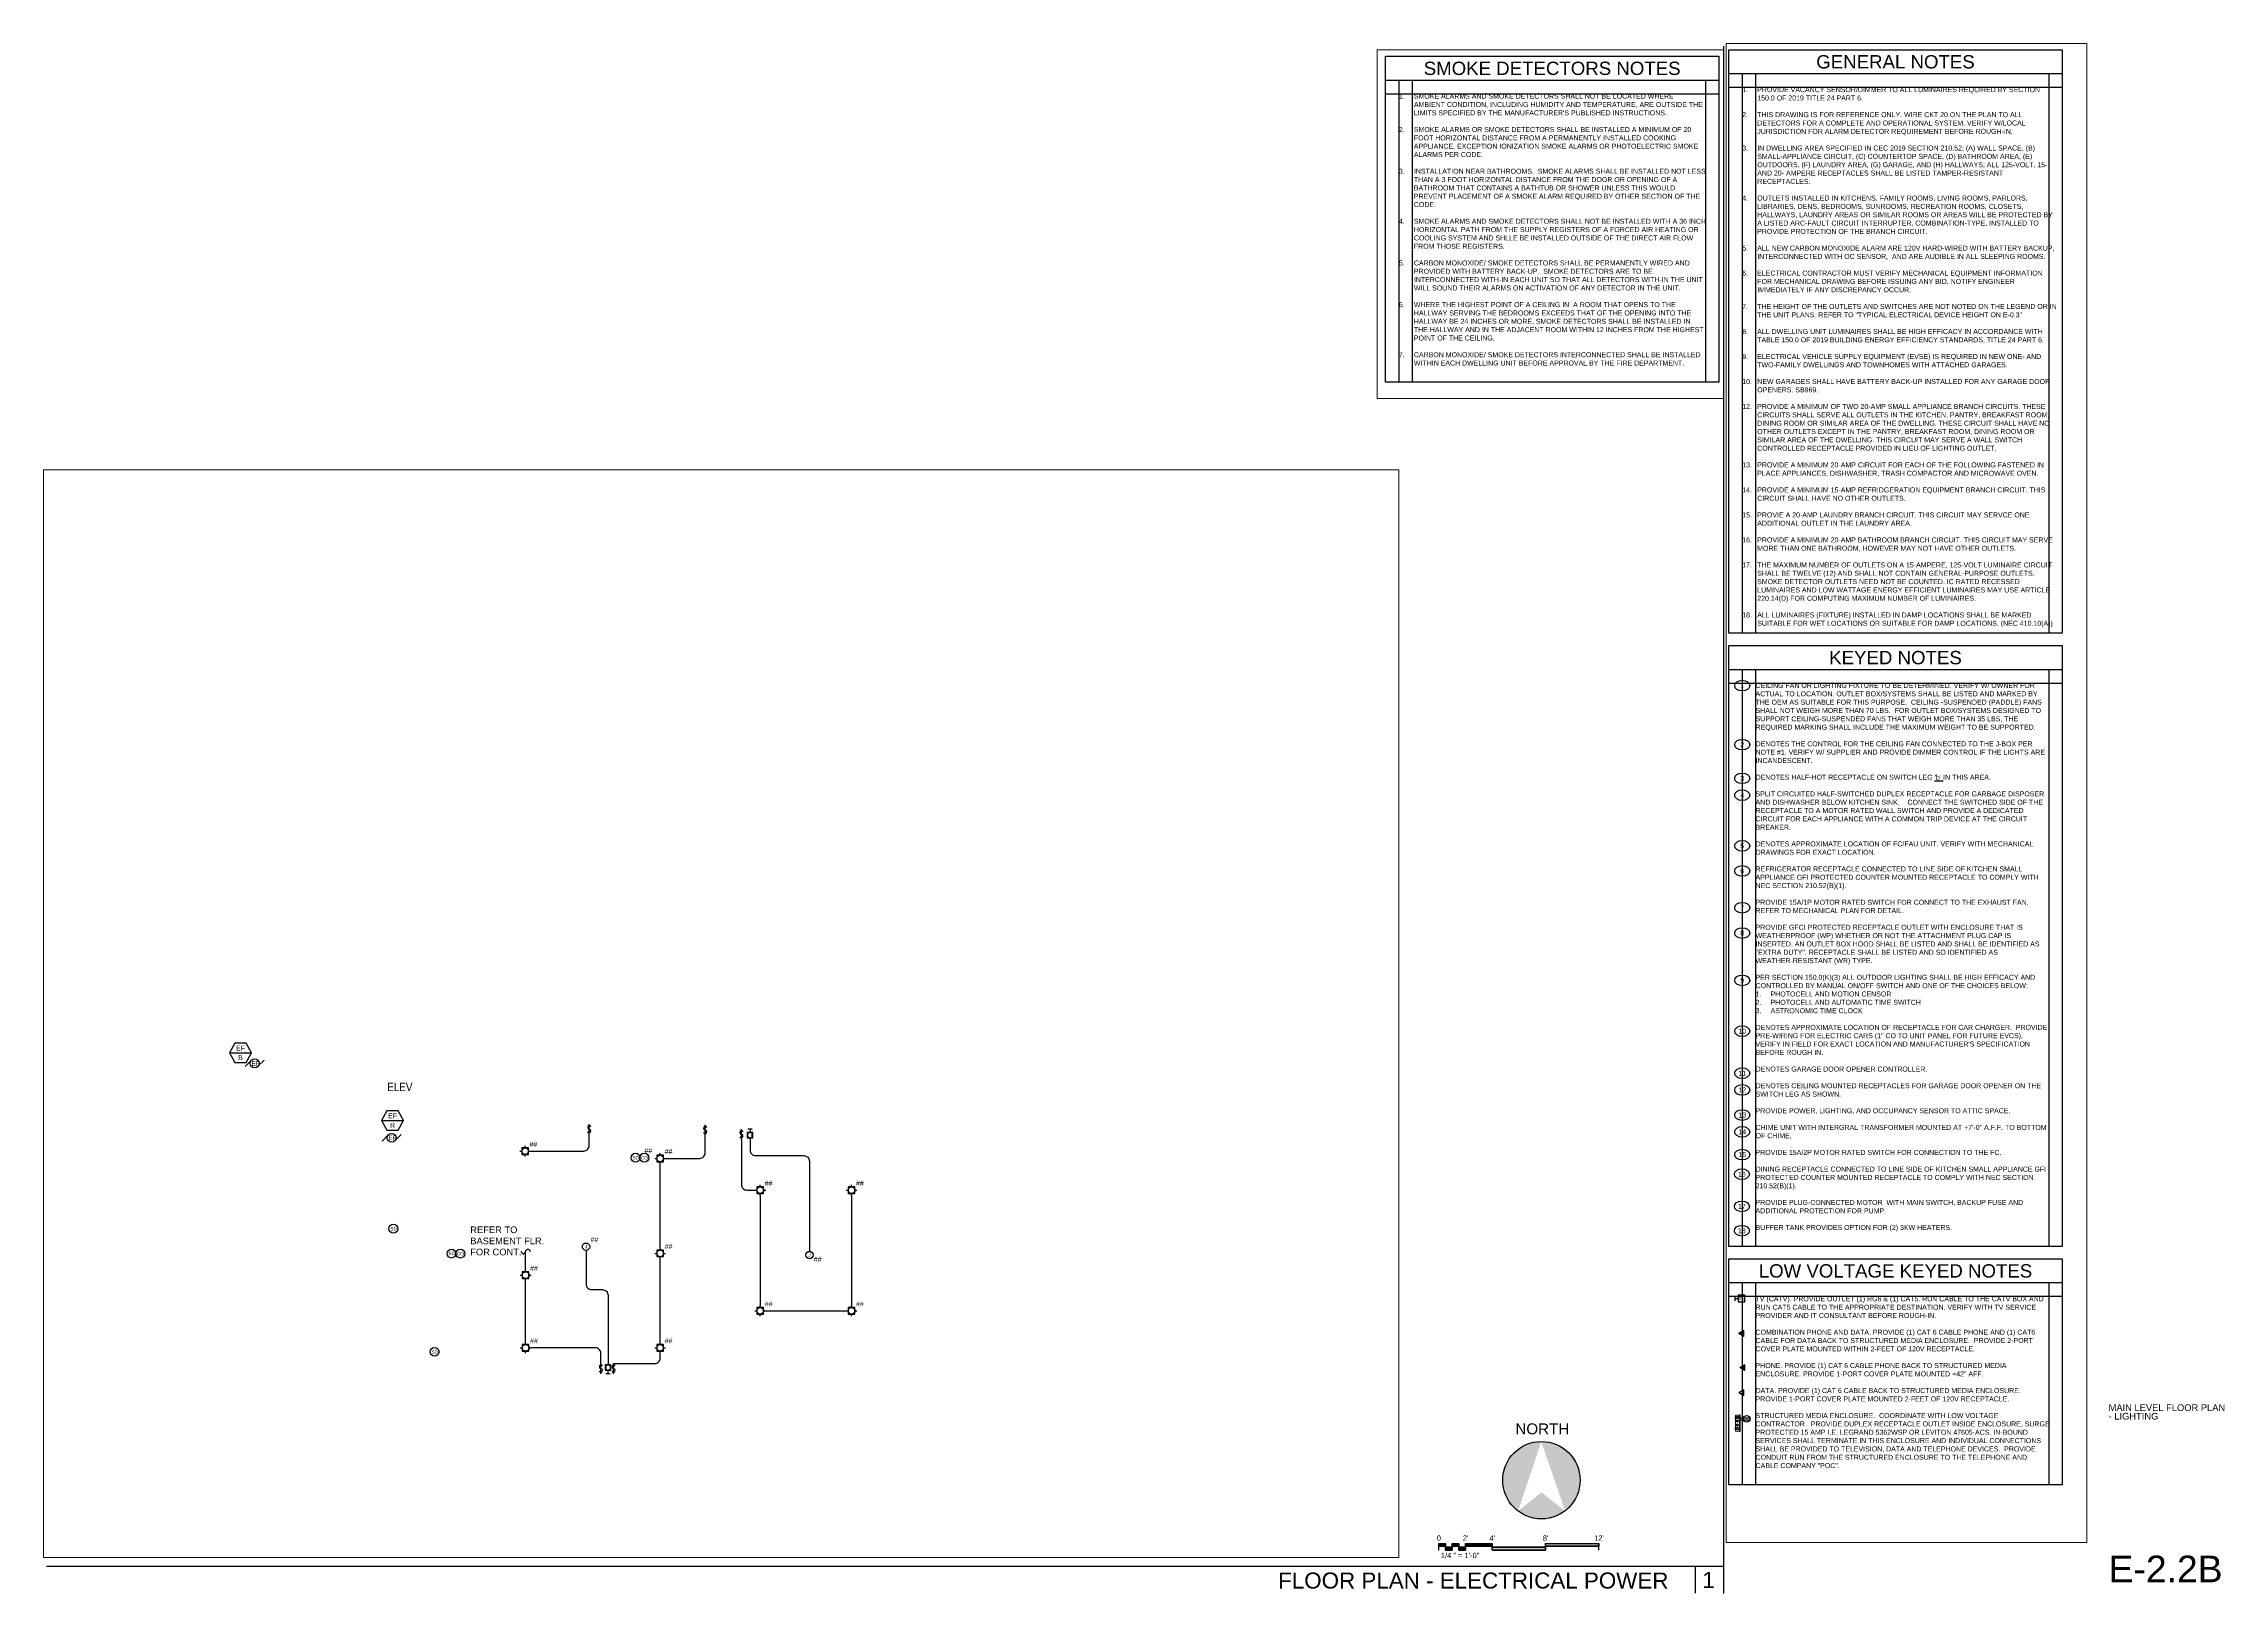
# Paper-space layout 'E-2.2B' of a CAD drawing. Header units: inches. Extents: x 0.5 to 41.4, y 0.5 to 29.6.
# The model-space entities are those that its viewports show. They can reach past a viewport. Long polylines and large blocks are cut down to what shows.
import ezdxf
from ezdxf import colors
from ezdxf.entities.mleader import LeaderData, LeaderLine
from ezdxf.enums import TextEntityAlignment as Align
from ezdxf.math import Vec2, Vec3

# ---------------------------------------------------------------- set-up
doc = ezdxf.new("R2010")
doc.units = ezdxf.units.IN
doc.header["$MEASUREMENT"] = 0
for name, color, linetype in [('E-ANNO', 2, 'Continuous'), ('E-POWR', 3, 'Continuous'), ('E-TEXT', 2, 'Continuous'), ('E_LTG', 6, 'Continuous'), ('E_SWITCH', 6, 'Continuous'), ('E_SYM', 6, 'Continuous'), ('E_TAG', 2, 'Continuous'), ('E_WIRE', 4, 'Continuous'), ('GEC_BORDER', 2, 'Continuous'), ('GEC_DESCRIPTION_TITLE', 3, 'Continuous'), ('M-ANNO-TAG-EQUIP', 50, 'Continuous'), ('NORTH ARROW', 1, 'Continuous')]:
    doc.layers.add(name, color=color, linetype=linetype)
doc.layers.add('GEC_VIEWPORT', color=253, linetype='Continuous', plot=False)
doc.layers.get('0').off()
doc.layers.get('0').freeze()
doc.styles.add('A2', font='arial.ttf', dxfattribs={"height": 0.0625})
doc.styles.add('ARC-TEXT', font='arial.ttf', dxfattribs={"width": 0.86, "height": 4.5})
doc.styles.add('ArialMT', font='arial.ttf')
doc.styles.add('GE-Annotative', font='arial.ttf', dxfattribs={"height": 0.09375})
doc.styles.add('GEC', font='arial.ttf')
doc.styles.add('GEC_64', font='arial.ttf', dxfattribs={"height": 6})
doc.styles.add('rpm', font='arial.ttf', dxfattribs={"width": 0.85, "height": 0.09375})
doc.styles.add('shbd-text', font='arial.ttf')

# ---------------------------------------------------------------- blocks, each defined once
blk = doc.blocks.new('SHEET-NO.')
at = {"color": 2, "linetype": 'Continuous', "style": 'A2'}
for tag, p in [('SHT_NAME_1', (39.126, 3.919)), ('SHT_NAME_2', (39.126, 3.759)), ('SHT_NAME_3', (39.126, 3.599)), ('SHT_NAME_4', (39.126, 3.423)), ('SHT_NAME_5', (39.126, 3.247)), ('ENGINEER', (40.24, 1.973)), ('DRAFTER', (40.24, 1.712))]:
    blk.add_attdef(tag, p, '', height=0.125, dxfattribs=at)
at = {"color": 3, "linetype": 'Continuous', "ltscale": 12, "style": 'shbd-text'}
blk.add_attdef('SHT-NO.', (39.126, 0.709), '', height=0.5, dxfattribs=at)
blk = doc.blocks.new('*U101')
at = {"linetype": 'Continuous'}
for points in [[(-1.5, 0), (-1.5, 0.125)], [(-1.5, 0.125), (-1.375, 0.125)], [(-1.5, 0.071), (-1.375, 0.071)], [(-1.375, 0), (-1.375, 0.125)], [(-1.25, 0.054), (-1.375, 0.054)], [(-1.375, 0), (-1.25, 0)], [(-1.25, 0), (-1.25, 0.125)], [(-1.25, 0.125), (-1.125, 0.125)], [(-1.25, 0.071), (-1.125, 0.071)], [(-1.125, 0), (-1.125, 0.125)], [(-1, 0.054), (-1.125, 0.054)], [(-1.125, 0), (-1, 0)], [(-1, 0), (-1, 0.125)], [(-1, 0.125), (-0.5, 0.125)], [(-1, 0.071), (-0.5, 0.071)], [(-0.5, 0), (-0.5, 0.125)], [(0.5, 0.054), (-0.5, 0.054)], [(-0.5, 0), (0.5, 0)], [(0.5, 0), (0.5, 0.125)], [(0.5, 0.125), (1.5, 0.125)], [(0.5, 0.071), (1.5, 0.071)], [(1.5, 0), (1.5, 0.125)]]:
    blk.add_lwpolyline(points, dxfattribs=at)
for points in [[(-1.5, 0.125), (-1.375, 0.125), (-1.375, 0.071), (-1.5, 0.071)], [(-1.375, 0.054), (-1.25, 0.054), (-1.25, 0), (-1.375, 0)], [(-1.25, 0.125), (-1.125, 0.125), (-1.125, 0.071), (-1.25, 0.071)], [(-1.125, 0.054), (-1, 0.054), (-1, 0), (-1.125, 0)], [(-1, 0.125), (-0.5, 0.125), (-0.5, 0.071), (-1, 0.071)], [(-0.5, 0.054), (0.5, 0.054), (0.5, 0), (-0.5, 0)], [(0.5, 0.125), (1.5, 0.125), (1.5, 0.071), (0.5, 0.071)]]:
    blk.add_lwpolyline(points, close=True, dxfattribs=at)
for points in [[(-1.5, 0.125), (-1.375, 0.125), (-1.5, 0.071), (-1.375, 0.071)], [(-1.375, 0.054), (-1.25, 0.054), (-1.375, 0), (-1.25, 0)], [(-1.25, 0.125), (-1.125, 0.125), (-1.25, 0.071), (-1.125, 0.071)], [(-1.125, 0.054), (-1, 0.054), (-1.125, 0), (-1, 0)], [(-1, 0.125), (-0.5, 0.125), (-1, 0.071), (-0.5, 0.071)], [(-0.5, 0.054), (0.5, 0.054), (-0.5, 0), (0.5, 0)], [(0.5, 0.125), (1.5, 0.125), (0.5, 0.071), (1.5, 0.071)]]:
    blk.add_solid(points)
at = {"linetype": 'Continuous', "style": 'A2'}
for s, p in [('0', (-1.5, 0.175)), ("2'", (-1, 0.175)), ("4'", (-0.5, 0.175)), ("8'", (0.5, 0.175)), ("12'", (1.5, 0.175))]:
    blk.add_text(s, height=0.1, dxfattribs=at).set_placement(p, align=Align.CENTER)
blk.add_text(' 1/4 " = 1\'-0"', height=0.1, dxfattribs=at).set_placement((-1.5, -0.05), align=Align.TOP_LEFT)
blk = doc.blocks.new('*U58')
at = {"layer": 'E-TEXT'}
blk.add_lwpolyline([(0, 0), (6.242, 0), (6.242, -0.453), (0, -0.453)], close=True, dxfattribs=at)
blk.add_lwpolyline([(6.242, -0.453), (6.242, -10.935), (0, -10.935), (0, -0.453)], dxfattribs=at)
at = {"layer": 'GEC_VIEWPORT'}
for p, q in [((0, -0.703), (6.242, -0.703)), ((0.25, -0.453), (0.25, -10.935)), ((0.5, -0.453), (0.5, -10.935)), ((5.992, -0.453), (5.992, -10.935))]:
    blk.add_line(p, q, dxfattribs=at)
at = {"layer": 'E-TEXT', "style": 'GEC'}
blk.add_attdef('TITLE', text='', height=0.25, dxfattribs=at).set_placement((3.121, -0.227), align=Align.MIDDLE_CENTER)
blk = doc.blocks.new('*U64')
at = {"layer": 'E-TEXT'}
blk.add_lwpolyline([(0, 0), (6.242, 0), (6.242, -0.453), (0, -0.453)], close=True, dxfattribs=at)
blk.add_lwpolyline([(6.242, -0.453), (6.242, -11.267), (0, -11.267), (0, -0.453)], dxfattribs=at)
at = {"layer": 'GEC_VIEWPORT'}
for p, q in [((0, -0.703), (6.242, -0.703)), ((0.25, -0.453), (0.25, -11.267)), ((0.5, -0.453), (0.5, -11.267)), ((5.992, -0.453), (5.992, -11.267))]:
    blk.add_line(p, q, dxfattribs=at)
at = {"layer": 'E-TEXT', "style": 'GEC'}
blk.add_attdef('TITLE', text='', height=0.25, dxfattribs=at).set_placement((3.121, -0.227), align=Align.MIDDLE_CENTER)
blk = doc.blocks.new('*U2175')
at = {"ltscale": 5}
blk.add_ellipse((0, 0), major_axis=(-0.141, 0), ratio=0.707107, dxfattribs=at)
at = {"transparency": 16777216, "style": 'GEC'}
blk.add_attdef('#', text='', height=0.0938, dxfattribs=at).set_placement((0, 0), align=Align.MIDDLE_CENTER)
blk = doc.blocks.new('*U26')
at = {"layer": 'E-TEXT'}
blk.add_lwpolyline([(0, 0), (6.242, 0), (6.242, -0.453), (0, -0.453)], close=True, dxfattribs=at)
blk.add_lwpolyline([(6.242, -0.453), (6.242, -6.106), (0, -6.106), (0, -0.453)], dxfattribs=at)
at = {"layer": 'GEC_VIEWPORT'}
for p, q in [((0, -0.703), (6.242, -0.703)), ((0.25, -0.453), (0.25, -6.106)), ((0.5, -0.453), (0.5, -6.106)), ((5.992, -0.453), (5.992, -6.106))]:
    blk.add_line(p, q, dxfattribs=at)
at = {"layer": 'E-TEXT', "style": 'GEC'}
blk.add_attdef('TITLE', text='', height=0.25, dxfattribs=at).set_placement((3.121, -0.227), align=Align.MIDDLE_CENTER)
blk = doc.blocks.new('SmartBox14a')
at = {"linetype": 'Continuous', "lineweight": 15}
for p, q in [((-7.2, 0), (-7.2, -3.5)), ((-7.2, 0), (-7.1, 0)), ((7.1, 0.1), (-7.1, 0.1)), ((-7.1, 0.1), (-7.1, 0)), ((-5.5, 0.2), (-5.7, 0.1)), ((-5.5, 0.2), (-4.1, 0.2)), ((-4.2, 0.3), (-5.4, 0.3)), ((-4, 0.1), (-4.1, 0.2)), ((4.1, 0.2), (4, 0.1)), ((4.1, 0.2), (5.5, 0.2)), ((5.4, 0.3), (4.2, 0.3)), ((5.7, 0.1), (5.5, 0.2)), ((7.1, 0.1), (7.1, 0)), ((7.2, 0), (7.1, 0)), ((7.2, -3.5), (7.2, 0)), ((-7.8, -4), (-7.8, -3.9)), ((-7.7, -4), (-7.7, -4)), ((-7.7, -4), (-7.2, -4.1)), ((-7.4, -3.9), (7.4, -3.9)), ((-7.2, -3.5), (-7.1, -3.5)), ((-7.2, -4.1), (7.2, -4.1)), ((-7.1, -3.6), (-7.1, -3.5)), ((7.1, -3.6), (-7.1, -3.6)), ((-6.9, -3.6), (-6.9, -3.6)), ((-6.7, -3.6), (-6.9, -3.6)), ((-6.7, -3.6), (-6.7, -3.6)), ((6.7, -3.6), (6.7, -3.6)), ((6.9, -3.6), (6.7, -3.6)), ((6.9, -3.6), (6.9, -3.6)), ((7.1, -3.6), (7.1, -3.5)), ((7.2, -3.5), (7.1, -3.5)), ((7.2, -4.1), (7.7, -4)), ((7.2, -4.1), (7.2, -4.1)), ((7.7, -4), (7.7, -4)), ((7.8, -4), (7.8, -3.9))]:
    blk.add_line(p, q, dxfattribs=at)
at = {"color": 8, "linetype": 'Continuous', "lineweight": 15}
for p, q in [((-6.3, -1.7), (-6.2, -1.7)), ((-6.2, -1.8), (-6.3, -1.8)), ((-6.2, -1.7), (-6.2, -1.8)), ((-5.2, -1.7), (-5.2, -1.8)), ((-5.2, -1.7), (-4.9, -1.7)), ((-5.2, -1.8), (-5.2, -1.7)), ((-5.2, -1.8), (-4.9, -1.8)), ((-4.9, -1.8), (-5.2, -1.8)), ((-5.1, -0.7), (-5, -0.7)), ((-5.1, -0.8), (-5.1, -0.7)), ((-5.1, -2.8), (-5.1, -2.7)), ((-5, -2.8), (-5.1, -2.8)), ((-5, -0.7), (-5, -0.8)), ((-5, -2.7), (-5, -2.8)), ((-4.9, -1.7), (-4.9, -1.8)), ((-3.9, -1.8), (-3.9, -1.7)), ((-3.9, -1.7), (-3.8, -1.7)), ((-3.8, -1.8), (-3.9, -1.8)), ((-2.8, -1.7), (-2.7, -1.7)), ((-2.8, -1.8), (-2.7, -1.8)), ((-2.7, -1.8), (-2.7, -1.7)), ((-2, -1.7), (-1.6, -1.7)), ((-2, -1.8), (-2, -1.7)), ((-1.6, -1.8), (-2, -1.8)), ((-1.9, -1), (-1.8, -1)), ((-1.9, -1.1), (-1.9, -1)), ((-1.9, -2.5), (-1.9, -2.4)), ((-1.8, -2.5), (-1.9, -2.5)), ((-1.8, -1), (-1.8, -1.1)), ((-1.8, -2.4), (-1.8, -2.5)), ((-1.6, -1.7), (-1.6, -1.8)), ((-0.9, -1.7), (-0.8, -1.7)), ((-0.9, -1.8), (-0.9, -1.7)), ((-0.9, -1.8), (-0.8, -1.8)), ((0.8, -1.7), (0.9, -1.7)), ((0.8, -1.8), (0.9, -1.8)), ((0.9, -1.8), (0.9, -1.7)), ((1.6, -1.8), (1.6, -1.7)), ((1.6, -1.7), (2, -1.7)), ((2, -1.8), (1.6, -1.8)), ((1.7, -1), (1.9, -1)), ((1.7, -1.1), (1.7, -1)), ((1.7, -2.5), (1.7, -2.4)), ((1.9, -2.5), (1.7, -2.5)), ((1.9, -1), (1.9, -1.1)), ((1.9, -2.4), (1.9, -2.5)), ((2, -1.7), (2, -1.8)), ((2.7, -1.8), (2.7, -1.7)), ((2.7, -1.7), (2.8, -1.7)), ((2.7, -1.8), (2.8, -1.8)), ((3.8, -1.7), (3.9, -1.7)), ((3.9, -1.8), (3.8, -1.8)), ((3.9, -1.7), (3.9, -1.8)), ((4.9, -1.8), (4.9, -1.7)), ((4.9, -1.7), (5.2, -1.7)), ((5.2, -1.8), (4.9, -1.8)), ((5, -0.7), (5.1, -0.7)), ((5, -0.8), (5, -0.7)), ((5, -2.8), (5, -2.7)), ((5.1, -2.8), (5, -2.8)), ((5.1, -0.7), (5.1, -0.8)), ((5.1, -2.7), (5.1, -2.8)), ((5.2, -1.7), (5.2, -1.8)), ((6.2, -1.8), (6.2, -1.7)), ((6.2, -1.7), (6.3, -1.7)), ((6.3, -1.8), (6.2, -1.8))]:
    blk.add_line(p, q, dxfattribs=at)
at = {"linetype": 'Continuous', "lineweight": 15, "flags": 128}
for points in [[(-7.7, -4), (-7.7, -3.9), (-7.8, -3.9), (-7.8, -3.9), (-7.8, -3.9)], [(-7.8, -4), (-7.8, -4), (-7.8, -4), (-7.7, -4), (-7.7, -4)], [(7.8, -3.9), (7.8, -3.9), (7.8, -3.9), (7.7, -3.9), (7.7, -4)], [(7.7, -4), (7.7, -4), (7.8, -4), (7.8, -4), (7.8, -4)]]:
    blk.add_lwpolyline(points, dxfattribs=at)
at = {"linetype": 'Continuous', "lineweight": 15}
for centre, radius, start, end in [((-5.4, 0.1), 0.161, 90, 135), ((-4.2, 0.1), 0.161, 45, 90), ((4.2, 0.1), 0.161, 90, 135), ((5.4, 0.1), 0.161, 45, 90), ((-7.2, -4.1), 0.0778, 255.8329, 270), ((7.2, -4.1), 0.0398, 256.1712, 283.8288), ((7.2, -4.1), 0.0778, 270, 284.1671)]:
    blk.add_arc(centre, radius, start, end, dxfattribs=at)
at = {"color": 8, "linetype": 'Continuous', "lineweight": 15}
for centre, radius, start, end in [((-5, -1.8), 1.22, 2.819, 177.181), ((-5, -1.8), 1.22, 182.819, 357.181), ((-5, -1.8), 0.985, 93.4923, 266.5077), ((-5, -1.8), 0.985, 273.4923, 86.5077), ((-1.8, -1.8), 0.985, 3.4923, 176.5077), ((-1.8, -1.8), 0.985, 183.4923, 356.5077), ((-1.8, -1.8), 0.687, 95.0067, 264.9933), ((-1.8, -1.8), 0.687, 275.0067, 84.9933), ((1.8, -1.8), 0.985, 3.4923, 176.5077), ((1.8, -1.8), 0.985, 183.4923, 356.5077), ((1.8, -1.8), 0.688, 95.0067, 264.9933), ((1.8, -1.8), 0.688, 275.0067, 84.9933), ((5, -1.8), 1.22, 2.819, 177.181), ((5, -1.8), 1.22, 182.819, 357.181), ((5, -1.8), 0.985, 93.4923, 266.5077), ((5, -1.8), 0.985, 273.4923, 86.5077)]:
    blk.add_arc(centre, radius, start, end, dxfattribs=at)
at = {"linetype": 'Continuous', "lineweight": 15}
for centre, start_param, end_param in [((-7.4, -4), 1.570796, 2.343214), ((7.4, -4), 0.798378, 1.570796)]:
    blk.add_ellipse(centre, major_axis=(0.4, 0), ratio=0.252427, start_param=start_param, end_param=end_param, dxfattribs=at)
for points, knots in [([(-7.2, 0), (-7.2, 0), (-7.1, 0), (-7.1, 0), (-7.1, 0), (-7.1, 0), (-7.1, 0)], [0, 0, 0, 0, 0.250002, 0.500003, 0.749997, 1, 1, 1, 1]), ([(-7.1, 0), (-7.1, 0), (-7.1, 0), (-7.1, 0), (-7.1, 0), (-7.1, 0.1), (-7.1, 0.1)], [0, 0, 0, 0, 0.250003, 0.499997, 0.749998, 1, 1, 1, 1]), ([(-7.1, 0), (-7.1, 0), (-7.1, 0), (-7.1, 0), (-7.1, 0), (-7.1, 0), (-7.1, 0)], [0, 0, 0, 0, 0.250005, 0.50001, 0.750015, 1, 1, 1, 1]), ([(-7.1, 0), (-7.1, 0), (-7.1, 0), (-7.1, 0), (-7.1, 0), (-7.1, 0), (-7.1, 0)], [0, 0, 0, 0, 0.249984, 0.499989, 0.749993, 1, 1, 1, 1]), ([(7.1, 0.1), (7.1, 0.1), (7.1, 0), (7.1, 0), (7.1, 0), (7.1, 0), (7.1, 0)], [0, 0, 0, 0, 0.250002, 0.500003, 0.749997, 1, 1, 1, 1]), ([(7.1, 0), (7.1, 0), (7.1, 0), (7.1, 0), (7.1, 0), (7.1, 0), (7.1, 0)], [0, 0, 0, 0, 0.249985, 0.49999, 0.749995, 1, 1, 1, 1]), ([(7.1, 0), (7.1, 0), (7.1, 0), (7.1, 0), (7.1, 0), (7.2, 0), (7.2, 0)], [0, 0, 0, 0, 0.250003, 0.499997, 0.749998, 1, 1, 1, 1]), ([(7.1, 0), (7.1, 0), (7.1, 0), (7.1, 0), (7.1, 0), (7.1, 0), (7.1, 0)], [0, 0, 0, 0, 0.250007, 0.500011, 0.750016, 1, 1, 1, 1]), ([(-7.1, -3.5), (-7.1, -3.5), (-7.1, -3.5), (-7.1, -3.5), (-7.1, -3.5), (-7.2, -3.5), (-7.2, -3.5)], [0, 0, 0, 0, 0.250003, 0.499997, 0.749998, 1, 1, 1, 1]), ([(-7.1, -3.6), (-7.1, -3.6), (-7.1, -3.6), (-7.1, -3.6), (-7.1, -3.5), (-7.1, -3.5), (-7.1, -3.5)], [0, 0, 0, 0, 0.250001, 0.500004, 0.749997, 1, 1, 1, 1]), ([(-7.1, -3.5), (-7.1, -3.5), (-7.1, -3.5), (-7.1, -3.5), (-7.1, -3.5), (-7.1, -3.5), (-7.1, -3.5)], [0, 0, 0, 0, 0.249984, 0.499989, 0.749993, 1, 1, 1, 1]), ([(-7.1, -3.5), (-7.1, -3.5), (-7.1, -3.5), (-7.1, -3.5), (-7.1, -3.5), (-7.1, -3.5), (-7.1, -3.5)], [0, 0, 0, 0, 0.250007, 0.500011, 0.750016, 1, 1, 1, 1]), ([(7.2, -3.5), (7.2, -3.5), (7.1, -3.5), (7.1, -3.5), (7.1, -3.5), (7.1, -3.5), (7.1, -3.5)], [0, 0, 0, 0, 0.250002, 0.500003, 0.749997, 1, 1, 1, 1]), ([(7.1, -3.5), (7.1, -3.5), (7.1, -3.5), (7.1, -3.6), (7.1, -3.6), (7.1, -3.6), (7.1, -3.6)], [0, 0, 0, 0, 0.250003, 0.499996, 0.749999, 1, 1, 1, 1]), ([(7.1, -3.5), (7.1, -3.5), (7.1, -3.5), (7.1, -3.5), (7.1, -3.5), (7.1, -3.5), (7.1, -3.5)], [0, 0, 0, 0, 0.250007, 0.500011, 0.750016, 1, 1, 1, 1]), ([(7.1, -3.5), (7.1, -3.5), (7.1, -3.5), (7.1, -3.5), (7.1, -3.5), (7.1, -3.5), (7.1, -3.5)], [0, 0, 0, 0, 0.249984, 0.499989, 0.749993, 1, 1, 1, 1])]:
    blk.add_open_spline(points, degree=3, knots=knots, dxfattribs=at)
blk = doc.blocks.new('*U27')
for p, q in [((-0.021, 0), (-0.021, 0.184)), ((0.021, 0), (0.021, 0.184))]:
    blk.add_line(p, q)
blk.add_circle((0, 0.125), 0.0625)
blk = doc.blocks.new('*U28')
at = {"layer": 'E-TEXT'}
blk.add_lwpolyline([(0, 0), (6.242, 0), (6.242, -0.453), (0, -0.453)], close=True, dxfattribs=at)
blk.add_lwpolyline([(6.242, -0.453), (6.242, -4.234), (0, -4.234), (0, -0.453)], dxfattribs=at)
at = {"layer": 'GEC_VIEWPORT'}
for p, q in [((0, -0.703), (6.242, -0.703)), ((0.25, -0.453), (0.25, -4.234)), ((0.5, -0.453), (0.5, -4.234)), ((5.992, -0.453), (5.992, -4.234))]:
    blk.add_line(p, q, dxfattribs=at)
at = {"layer": 'E-TEXT', "style": 'GEC'}
blk.add_attdef('TITLE', text='', height=0.25, dxfattribs=at).set_placement((3.121, -0.227), align=Align.MIDDLE_CENTER)
blk = doc.blocks.new('SMOKE DETECTOR')
at = {"color": 0}
blk.add_circle((0, 0), 0.0833, dxfattribs=at)
at = {"color": 0, "style": 'ArialMT'}
blk.add_text('SD', height=0.0625, dxfattribs=at).set_placement((-0.057, -0.034))
blk = doc.blocks.new('SMOKE DETECTOR AND CARBON MONOXIDE COMBO')
at = {"color": 0}
for centre in [(-0.083, 0), (0.083, 0)]:
    blk.add_circle(centre, 0.0833, dxfattribs=at)
at = {"color": 0, "style": 'ArialMT'}
for s, p in [('SD', (-0.14, -0.029)), ('CO', (0.017, -0.032))]:
    blk.add_text(s, height=0.0625, dxfattribs=at).set_placement(p)
blk = doc.blocks.new('RECESSED LIGHT')
for points in [[(-0.101, 0), (-0.062, 0)], [(0, 0.062), (0, 0.101)], [(0.062, 0), (0.101, 0)], [(0, -0.101), (0, -0.062)]]:
    blk.add_lwpolyline(points)
blk.add_lwpolyline([(-0.062, 0.062), (-0.062, -0.062), (0.062, -0.062), (0.062, 0.062)], close=True)
blk.add_circle((0, 0), 0.0625)
blk = doc.blocks.new('JUNCTION_BOX')
blk.add_circle((0, 0), 0.0688)
at = {"style": 'ARC-TEXT', "width": 1.00018}
blk.add_text('J', height=0.0625, dxfattribs=at).set_placement((0.001, 0), align=Align.MIDDLE_CENTER)
blk = doc.blocks.new('SWITCH')
at = {"linetype": 'ByBlock'}
blk.add_line((0, 0), (0, 0.194), dxfattribs=at)
for centre, start, end in [((-0.003, 0.064), 207.1442, 84.7317), ((0.003, 0.13), 27.1442, 264.7317)]:
    blk.add_arc(centre, 0.0328, start, end, dxfattribs=at)
blk = doc.blocks.new('DIMMER SWITCH')
for p, q in [((0, -0.039), (0, 0.039)), ((0, 0), (0.067, 0))]:
    blk.add_line(p, q)
blk.add_lwpolyline([(0.171, -0.052), (0.171, 0.052), (0.067, 0.052), (0.067, -0.052)], close=True)
at = {"style": 'ARC-TEXT', "width": 1.00018}
blk.add_text('D', height=0.0938, rotation=270, dxfattribs=at).set_placement((0.072, 0.043))
blk = doc.blocks.new('EXHAUST FAN')
for p, q in [((-0.063, 0.055), (-0.179, -0.061)), ((0.063, -0.055), (0.179, 0.061))]:
    blk.add_line(p, q)
blk.add_circle((0, 0), 0.0833)
at = {"style": 'ARC-TEXT', "width": 0.8}
blk.add_text('EF', height=0.0833, dxfattribs=at).set_placement((-0.056, -0.041))
blk = doc.blocks.new('GE_EQM_TAG')
blk.add_line((-10, 0), (10, 0))
blk.add_lwpolyline([(-5, 8.7), (-10, 0), (-5, -8.7), (5, -8.7), (10, 0), (5, 8.7)], close=True)
at = {"style": 'ARC-TEXT', "width": 1.00018}
for tag, p in [('EQM', (0, 4.3)), ('LABEL', (0, -4.3))]:
    blk.add_attdef(tag, text='', height=4.5, dxfattribs=at).set_placement(p, align=Align.MIDDLE_CENTER)

msp = doc.modelspace()

# ---------------------------------------------------------------- hatches: boundary and pattern name
at = {"layer": 'E_SYM'}
h = msp.add_hatch(dxfattribs=at)
h.set_pattern_fill('ANSI31', color=256, scale=0.5)
h.set_pattern_definition([(45, (811.38066, -1128.64647), (-0.0441941738, 0.0441941738), [])])
edge = h.paths.add_edge_path()
edge.add_line((-1095.5, -619.6), (-1100, -619.6))
edge.add_line((-1095.5, -622.2), (-1095.5, -619.6))
edge.add_line((-1095.5, -622.2), (-1100.1, -619.6))
msp.add_hatch(color=256, dxfattribs=at).paths.add_polyline_path([(-1094.5, -652.9), (-1099, -650.3), (-1094.5, -647.7)])

# ---------------------------------------------------------------- linework, layer by layer
for p, q in [((-1103.2, -590.1), (-1103.2, -586.3)), ((-1103.2, -588.2), (-1100.5, -588.2)), ((-1095.5, -617), (-1100.1, -619.6)), ((-1095.5, -622.2), (-1100.1, -619.6)), ((-1095.5, -619.6), (-1100, -619.6)), ((-1095.5, -622.2), (-1095.5, -617)), ((-1094.5, -647.7), (-1099, -650.3)), ((-1094.5, -650.3), (-1099, -650.3)), ((-1094.5, -652.9), (-1099, -650.3)), ((-1094.5, -652.9), (-1094.5, -647.7)), ((-1095.5, -670.2), (-1100.1, -672.8)), ((-1095.5, -675.4), (-1100.1, -672.8)), ((-1100.1, -672.8), (-1095.5, -675.4)), ((-1100.1, -672.8), (-1095.5, -675.4)), ((-1095.5, -675.4), (-1095.5, -670.2))]:
    msp.add_line(p, q, dxfattribs=at)
msp.add_lwpolyline([(-1094.6, -591.2), (-1094.6, -585.2), (-1100.5, -585.2), (-1100.5, -591.2)], close=True, dxfattribs=at)
at = {"layer": 'E_WIRE'}
for points in [[(5538.5, 396.9), (5586.4, 396.9, 0.414214), (5591.4, 401.9), (5591.4, 411.9)], [(5660.1, 390.3), (5690.7, 390.3, 0.414214), (5695.7, 395.3), (5695.7, 411.2)], [(5728.2, 407.4), (5728.2, 366.8, 0.414214), (5733.2, 361.8), (5740.3, 361.8)], [(5736, 408.7), (5736, 397.8, 0.414214), (5741, 392.8), (5784.3, 392.8, -0.41366), (5789.3, 387.9), (5789.4, 306.7)], [(5588.5, 307.6), (5588.5, 277.3, 0.414214), (5593.5, 272.3), (5603.3, 272.3, -0.414214), (5608.3, 267.3), (5608.3, 204.7)], [(5601.9, 205.8), (5601.9, 214.9, 0.414214), (5596.9, 219.9), (5539.1, 219.9)], [(5613.3, 205.8), (5650.2, 205.8, 0.414214), (5655.2, 210.8), (5655.2, 215.1)]]:
    msp.add_lwpolyline(points, format="xyb", dxfattribs=at)
for points in [[(5655.2, 309.7), (5655.2, 385.5)], [(5745.2, 357), (5745.2, 257.9)], [(5827.3, 357), (5827.3, 257.9)], [(5534.2, 290.2), (5534.2, 306.5)], [(5588.5, 307.6)], [(5655.2, 224.8), (5655.2, 300)], [(5534.2, 224.8), (5534.2, 280.5)], [(5750, 253.1), (5822.4, 253.1)], [(5539.1, 225.7)]]:
    msp.add_lwpolyline(points, dxfattribs=at)
msp.add_spline([(5530, 306.5), (5532.1, 304.2), (5534.2, 306.5), (5536.4, 308.7), (5538.5, 306.5)], degree=3, dxfattribs=at)

# ---------------------------------------------------------------- block references
at = {"layer": 'E-ANNO', "xscale": 48, "yscale": 48, "zscale": 48}
for name, p, values in [('*U28', (-1108.9, -552.4), {'TITLE': 'LOW VOLTAGE KEYED NOTES'}), ('*U26', (-779.5, -709.9), {'TITLE': 'SMOKE DETECTORS NOTES'})]:
    msp.add_blockref(name, p, dxfattribs=at).add_auto_attribs(values)
at = {"layer": 'E-POWR', "rotation": 90}
msp.add_blockref('SmartBox14a', (-1103, -700.2), dxfattribs=at)
at = {"layer": 'E-POWR', "xscale": 48, "yscale": 48, "zscale": 48, "rotation": 270}
msp.add_blockref('*U27', (-1098.9, -696.4), dxfattribs=at)
at = {"layer": 'E-TEXT', "xscale": 48, "yscale": 48, "zscale": 48}
for name, p, values in [('*U58', (-1108.9, 535.3), {'TITLE': 'GENERAL NOTES'}), ('*U64', (-1108.9, -0.7), {'TITLE': 'KEYED NOTES'}), ('*U2175', (-1096.9, -36.8), {'#': '1'}), ('*U2175', (-1096.9, -89.9), {'#': '2'}), ('*U2175', (-1096.9, -120.2), {'#': '3'}), ('*U2175', (-1096.9, -135.3), {'#': '4'}), ('*U2175', (-1096.9, -180.9), {'#': '5'}), ('*U2175', (-1096.9, -203.5), {'#': '6'}), ('*U2175', (-1096.9, -236.6), {'#': '7'}), ('*U2175', (-1096.9, -259.4), {'#': '8'}), ('*U2175', (-1096.9, -302), {'#': '9'}), ('*U2175', (-1096.9, -347.6), {'#': '10'}), ('*U2175', (-1096.9, -385.4), {'#': '11'}), ('*U2175', (-1096.9, -400.5), {'#': '12'}), ('*U2175', (-1096.9, -423.1), {'#': '13'}), ('*U2175', (-1096.9, -438.2), {'#': '14'}), ('*U2175', (-1096.9, -458.7), {'#': '15'}), ('*U2175', (-1097.2, -476.3), {'#': '16'}), ('*U2175', (-1097.2, -505.3), {'#': '17'}), ('*U2175', (-1097.2, -527.2), {'#': '18'})]:
    msp.add_blockref(name, p, dxfattribs=at).add_auto_attribs(values)
at = {"layer": 'E_LTG', "xscale": 48, "yscale": 48, "zscale": 48}
for p in [(5533.7, 396.9), (5655.2, 390.3), (5745.2, 361.8), (5827.3, 361.8), (5655.2, 304.9), (5534.2, 285.3), (5745.2, 253.1), (5827.3, 253.1), (5534.2, 219.9), (5655.2, 219.9)]:
    msp.add_blockref('RECESSED LIGHT', p, dxfattribs=at)
at = {"layer": 'E_SWITCH', "xscale": 48, "yscale": 48, "zscale": 48}
for p in [(5591.4, 411.9), (5695.7, 411.2), (5728.2, 407.4), (5601.9, 196.5), (5613.3, 196.5)]:
    msp.add_blockref('SWITCH', p, dxfattribs=at)
for p, rotation in [((5736, 416.9), 270), ((5608.3, 196.5), 90)]:
    msp.add_blockref('DIMMER SWITCH', p, dxfattribs=dict(at, rotation=rotation))
at = {"layer": 'E_SYM', "xscale": 48, "yscale": 48, "zscale": 48}
for name, p in [('EXHAUST FAN', (5290.5, 475.8)), ('EXHAUST FAN', (5413.7, 408.8)), ('SMOKE DETECTOR AND CARBON MONOXIDE COMBO', (5637, 390.9)), ('SMOKE DETECTOR', (5415.3, 327.1)), ('JUNCTION_BOX', (5588.5, 310.9)), ('SMOKE DETECTOR AND CARBON MONOXIDE COMBO', (5471.5, 304.7)), ('JUNCTION_BOX', (5789.4, 303.4)), ('SMOKE DETECTOR', (5452.3, 216.3))]:
    msp.add_blockref(name, p, dxfattribs=at)
at = {"layer": 'M-ANNO-TAG-EQUIP'}
for p, values in [((5277.8, 485.3), {'LABEL': 'B', 'EQM': 'EF'}), ((5414.5, 424.3), {'LABEL': 'R', 'EQM': 'EF'})]:
    msp.add_blockref('GE_EQM_TAG', p, dxfattribs=at).add_auto_attribs(values)

# ---------------------------------------------------------------- texts
at = {"layer": 'E-ANNO', "insert": (-1084.9, -586.2), "char_height": 4.5, "attachment_point": 1, "style": 'GE-Annotative'}
msp.add_mtext_dynamic_manual_height_columns('TV (CATV). PROVIDE OUTLET (1) RG6 & (1) CAT5. RUN CABLE TO THE CATV BOX AND RUN CAT5 CABLE TO THE APPROPRIATE DESTINATION. VERIFY WITH TV SERVICE PROVIDER AND IT CONSULTANT BEFORE ROUGH-IN. \\P\\PCOMBINATION PHONE AND DATA. PROVIDE (1) CAT 6 CABLE PHONE AND (1) CAT6 CABLE FOR DATA BACK TO STRUCTURED MEDIA ENCLOSURE.  PROVIDE 2-PORT COVER PLATE MOUNTED WITHIN 2-FEET OF 120V RECEPTACLE.\\P\\PPHONE. PROVIDE (1) CAT 6 CABLE PHONE BACK TO STRUCTURED MEDIA ENCLOSURE. PROVIDE 1-PORT COVER PLATE MOUNTED +42" AFF.\\P\\PDATA. PROVIDE (1) CAT 6 CABLE BACK TO STRUCTURED MEDIA ENCLOSURE. PROVIDE 1-PORT COVER PLATE MOUNTED 2-FEET OF 120V RECEPTACLE.\\P\\PSTRUCTURED MEDIA ENCLOSURE.  COORDINATE WITH LOW VOLTAGE CONTRACTOR.  PROVIDE DUPLEX RECEPTACLE OUTLET INSIDE ENCLOSURE, SURGE PROTECTED 15 AMP I.E. LEGRAND 5362WSP OR LEVITON 47605-ACS. IN-BOUND SERVICES SHALL TERMINATE IN THIS ENCLOSURE AND INDIVIDUAL CONNECTIONS SHALL BE PROVIDED TO TELEVISION, DATA AND TELEPHONE DEVICES.  PROVIDE CONDUIT RUN FROM THE STRUCTURED ENCLOSURE TO THE TELEPHONE AND CABLE COMPANY "POC".', width=263.625, gutter_width=22.5, heights=[0], dxfattribs=at)
at = {"layer": 'E-ANNO', "insert": (-767.5, -743.6), "char_height": 4.5, "width": 275.625, "attachment_point": 1, "style": 'GE-Annotative'}
msp.add_mtext("\\pi-13.5,l13.5,t13.5;1.^ISMOKE ALARMS AND SMOKE DETECTORS SHALL NOT BE LOCATED WHERE AMBIENT CONDITION, INCLUDING HUMIDITY AND TEMPERATURE, ARE OUTSIDE THE LIMITS SPECIFIED BY THE MANUFACTURER'S PUBLISHED INSTRUCTIONS.\\P\\P2.^ISMOKE ALARMS OR SMOKE DETECTORS SHALL BE INSTALLED A MINIMUM OF 20 FOOT HORIZONTAL DISTANCE FROM A PERMANENTLY INSTALLED COOKING APPLIANCE, EXCEPTION IONIZATION SMOKE ALARMS OR PHOTOELECTRIC SMOKE ALARMS PER CODE.\\P\\P3.^IINSTALLATION NEAR BATHROOMS.  SMOKE ALARMS SHALL BE INSTALLED NOT LESS THAN A 3 FOOT HORIZONTAL DISTANCE FROM THE DOOR OR OPENING OF A BATHROOM THAT CONTAINS A BATHTUB OR SHOWER UNLESS THIS WOULD PREVENT PLACEMENT OF A SMOKE ALARM REQUIRED BY OTHER SECTION OF THE CODE.\\P\\P4.^ISMOKE ALARMS AND SMOKE DETECTORS SHALL NOT BE INSTALLED WITH A 36 INCH HORIZONTAL PATH FROM THE SUPPLY REGISTERS OF A FORCED AIR HEATING OR COOLING SYSTEM AND SHLLE BE INSTALLED OUTSIDE OF THE DIRECT AIR FLOW FROM THOSE REGISTERS.\\P\\P5.^ICARBON MONOXIDE/ SMOKE DETECTORS SHALL BE PERMANENTLY WIRED AND PROVIDED WITH BATTERY BACK-UP.  SMOKE DETECTORS ARE TO BE INTERCONNECTED WITH-IN EACH UNIT SO THAT ALL DETECTORS WITH-IN THE UNIT WILL SOUND THEIR ALARMS ON ACTIVATION OF ANY DETECTOR IN THE UNIT.\\P\\P6.^IWHERE THE HIGHEST POINT OF A CEILING IN  A ROOM THAT OPENS TO THE HALLWAY SERVING THE BEDROOMS EXCEEDS THAT OF THE OPENING INTO THE HALLWAY BE 24 INCHES OR MORE, SMOKE DETECTORS SHALL BE INSTALLED IN THE HALLWAY AND IN THE ADJACENT ROOM WITHIN 12 INCHES FROM THE HIGHEST POINT OF THE CEILING.\\P\\P7.^ICARBON MONOXIDE/ SMOKE DETECTORS INTERCONNECTED SHALL BE INSTALLED WITHIN EACH DWELLING UNIT BEFORE APPROVAL BY THE FIRE DEPARTMENT.", dxfattribs=at)
at = {"layer": 'E-TEXT', "transparency": 33554684, "style": 'rpm', "width": 0.85}
msp.add_text('ELEV ', height=7.5, dxfattribs=at).set_placement((5422.3, 450.8), align=Align.CENTER)
at = {"layer": 'E-TEXT', "insert": (-1096.9, 501.6), "char_height": 4.5, "width": 283.317, "attachment_point": 1, "style": 'GE-Annotative'}
msp.add_mtext('\\pi-13.5,l13.5,t13.5;1.^IPROVIDE VACANCY SENSOR/DIMMER TO ALL LUMINAIRES REQUIRED BY SECTION 150.0 OF 2019 TITLE 24 PART 6.\\P\\pi0,l0,tz;\\P\\pi-13.5,l13.5,t13.5;2.^ITHIS DRAWING IS FOR REFERENCE ONLY. WIRE CKT {\\C3;20} ON THE PLAN TO ALL DETECTORS FOR A COMPLETE AND OPERATIONAL SYSTEM. VERIFY W/LOCAL JURISDICTION FOR ALARM DETECTOR REQUIREMENT BEFORE ROUGH-IN.\\P\\pi0,l0,tz;\\P\\pi-13.5,l13.5,t13.5;3.^IIN DWELLING AREA SPECIFIED IN CEC 2019 SECTION 210.52; (A) WALL SPACE, (B) SMALL-APPLIANCE CIRCUIT, (C) COUNTERTOP SPACE, (D) BATHROOM AREA, (E) OUTDOORS, (F) LAUNDRY AREA, (G) GARAGE, AND (H) HALLWAYS; ALL 125-VOLT, 15- AND 20- AMPERE RECEPTACLES SHALL BE LISTED TAMPER-RESISTANT RECEPTACLES.\\P\\pi0,l0,tz;\\P\\pi-13.5,l13.5,t13.5;4.^IOUTLETS INSTALLED IN KITCHENS, FAMILY ROOMS, LIVING ROOMS, PARLORS, LIBRARIES, DENS, BEDROOMS, SUNROOMS, RECREATION ROOMS, CLOSETS, HALLWAYS, LAUNDRY AREAS OR SIMILAR ROOMS OR AREAS WILL BE PROTECTED BY A LISTED ARC-FAULT CIRCUIT INTERRUPTER, COMBINATION-TYPE, INSTALLED TO PROVIDE PROTECTION OF THE BRANCH CIRCUIT.\\P\\pi0,l0,tz;\\P\\pi-13.5,l13.5,t13.5;5.^IALL NEW CARBON MONOXIDE ALARM ARE 120V HARD-WIRED WITH BATTERY BACKUP, INTERCONNECTED WITH OC SENSOR,  AND ARE AUDIBLE IN ALL SLEEPING ROOMS.\\P\\pi0,l0,tz;\\P\\pi-13.5,l13.5,t13.5;6.^IELECTRICAL CONTRACTOR MUST VERIFY MECHANICAL EQUIPMENT INFORMATION FOR MECHANICAL DRAWING BEFORE ISSUING ANY BID. NOTIFY ENGINEER IMMEDIATELY IF ANY DISCREPANCY OCCUR.\\P\\pi0,l0,tz;\\P\\pi-13.5,l13.5,t13.5;7.^ITHE HEIGHT OF THE OUTLETS AND SWITCHES ARE NOT NOTED ON THE LEGEND OR IN THE UNIT PLANS. REFER TO "TYPICAL ELECTRICAL DEVICE HEIGHT ON E-0.3"\\P\\pi0,l0,tz;\\P\\pi-13.5,l13.5,t13.5;8.^IALL DWELLING UNIT LUMINAIRES SHALL BE HIGH EFFICACY IN ACCORDANCE WITH TABLE 150.0 OF 2019 BUILDING ENERGY EFFICIENCY STANDARDS, TITLE 24 PART 6.\\P\\pi0,l0,tz;\\P\\pi-13.5,l13.5,t13.5;9.^IELECTRICAL VEHICLE SUPPLY EQUIPMENT (EVSE) IS REQUIRED IN NEW ONE- AND TWO-FAMILY DWELLINGS AND TOWNHOMES WITH ATTACHED GARAGES. \\P\\pi0,l0,tz;\\P\\pi-13.5,l13.5,t13.5;10.^INEW GARAGES SHALL HAVE BATTERY BACK-UP INSTALLED FOR ANY GARAGE DOOR OPENERS. SB969.\\P\\pi0,l0,tz;\\P\\pi-13.5,l13.5,t13.5;12.^IPROVIDE A MINIMUM OF TWO 20-AMP SMALL APPLIANCE BRANCH CIRCUITS. THESE CIRCUITS SHALL SERVE ALL OUTLETS IN THE KITCHEN, PANTRY, BREAKFAST ROOM, DINING ROOM OR SIMILAR AREA OF THE DWELLING. THESE CIRCUIT SHALL HAVE NO OTHER OUTLETS EXCEPT IN THE PANTRY, BREAKFAST ROOM, DINING ROOM OR SIMILAR AREA OF THE DWELLING. THIS CIRCUIT MAY SERVE A WALL SWITCH CONTROLLED RECEPTACLE PROVIDED IN LIEU OF LIGHTING OUTLET.\\P\\pi0,l0,tz;\\P\\pi-13.5,l13.5,t13.5;13.^IPROVIDE A MINIMUM 20-AMP CIRCUIT FOR EACH OF THE FOLLOWING FASTENED IN PLACE APPLIANCES, DISHWASHER, TRASH COMPACTOR AND MICROWAVE OVEN. \\P\\pi0,l0,tz;\\P\\pi-13.5,l13.5,t13.5;14.^IPROVIDE A MINIMUM 15-AMP REFRIDGERATION EQUIPMENT BRANCH CIRCUIT. THIS CIRCUIT SHALL HAVE NO OTHER OUTLETS. \\P\\pi0,l0,tz;\\P\\pi-13.5,l13.5,t13.5;15.^IPROVIE A 20-AMP LAUNDRY BRANCH CIRCUIT. THIS CIRCUIT MAY SERVCE ONE ADDITIONAL OUTLET IN THE LAUNDRY AREA.\\P\\pi0,l0,tz;\\P\\pi-13.5,l13.5,t13.5;16.^IPROVIDE A MINIMUM 20-AMP BATHROOM BRANCH CIRCUIT. THIS CIRCUIT MAY SERVE MORE THAN ONE BATHROOM, HOWEVER MAY NOT HAVE OTHER OUTLETS.\\P\\pi0,l0,tz;\\P\\pi-13.5,l13.5,t13.5;17.^ITHE MAXIMUM NUMBER OF OUTLETS ON A 15-AMPERE, 125-VOLT LUMINAIRE CIRCUIT SHALL BE TWELVE (12) AND SHALL NOT CONTAIN GENERAL-PURPOSE OUTLETS. SMOKE DETECTOR OUTLETS NEED NOT BE COUNTED. IC RATED RECESSED LUMINAIRES AND LOW WATTAGE ENERGY EFFICIENT LUMINAIRES MAY USE ARTICLE 220.14(D) FOR COMPUTING MAXIMUM NUMBER OF LUMINAIRES.\\P\\pi0,l0,tz;\\P\\pi-13.5,l13.5,t13.5;18.^IALL LUMINAIRES (FIXTURE) INSTALLED IN DAMP LOCATIONS SHALL BE MARKED SUITABLE FOR WET LOCATIONS OR SUITABLE FOR DAMP LOCATIONS. (NEC 410.10(A))', dxfattribs=at)
at = {"layer": 'E-TEXT', "attachment_point": 1}
for s, width, gutter_width, heights, insert, char_height, style in [('REFER TO \\PBASEMENT FLR. FOR CONT. ', 69.342, 30, [0], (5484.4, 329.1), 6, 'GEC_64'), ('CEILING FAN OR LIGHTING FIXTURE TO BE DETERMINED. VERIFY W/ OWNER FOR ACTUAL TO LOCATION. OUTLET BOX/SYSTEMS SHALL BE LISTED AND MARKED BY THE OEM AS SUITABLE FOR THIS PURPOSE.  CEILING -SUSPENDED (PADDLE) FANS SHALL NOT WEIGH MORE THAN 70 LBS.  FOR OUTLET BOX/SYSTEMS DESIGNED TO SUPPORT CEILING-SUSPENDED FANS THAT WEIGH MORE THAN 35 LBS, THE REQUIRED MARKING SHALL INCLUDE THE MAXIMUM WEIGHT TO BE SUPPORTED.\\P\\PDENOTES THE CONTROL FOR THE CEILING FAN CONNECTED TO THE J-BOX PER NOTE #1. VERIFY W/ SUPPLIER AND PROVIDE DIMMER CONTROL IF THE LIGHTS ARE INCANDESCENT. \\P\\PDENOTES HALF-HOT RECEPTACLE ON SWITCH LEG {\\L\'b\'} IN THIS AREA.\\P\\PSPLIT CIRCUITED HALF-SWITCHED DUPLEX RECEPTACLE FOR GARBAGE DISPOSER AND DISHWASHER BELOW KITCHEN SINK.    CONNECT THE SWITCHED SIDE OF THE RECEPTACLE TO A MOTOR RATED WALL SWITCH AND PROVIDE A DEDICATED CIRCUIT FOR EACH APPLIANCE WITH A COMMON TRIP DEVICE AT THE CIRCUIT BREAKER.^J\\PDENOTES APPROXIMATE LOCATION OF FC/FAU UNIT. VERIFY WITH MECHANICAL DRAWINGS FOR EXACT LOCATION. \\P\\PREFRIGERATOR RECEPTACLE CONNECTED TO LINE SIDE OF KITCHEN SMALL APPLIANCE GFI PROTECTED COUNTER MOUNTED RECEPTACLE TO COMPLY WITH NEC SECTION 210.52(B)(1). \\P\\PPROVIDE 15A/1P MOTOR RATED SWITCH FOR CONNECT TO THE EXHAUST FAN. REFER TO MECHANICAL PLAN FOR DETAIL.\\P\\PPROVIDE GFCI PROTECTED RECEPTACLE OUTLET WITH ENCLOSURE THAT IS WEATHERPROOF (WP) WHETHER OR NOT THE ATTACHMENT PLUG CAP IS INSERTED. AN OUTLET BOX HOOD SHALL BE LISTED AND SHALL BE IDENTIFIED AS "EXTRA DUTY". RECEPTACLE SHALL BE LISTED AND SO IDENTIFIED AS WEATHER-RESISTANT (WR) TYPE.\\P\\PPER SECTION 150.0(K)(3) ALL OUTDOOR LIGHTING SHALL BE HIGH EFFICACY AND CONTROLLED BY MANUAL ON/OFF SWITCH AND ONE OF THE CHOICES BELOW: \\P\\pi-13.5,l13.5,t13.5;1.^IPHOTOCELL AND MOTION CENSOR\\P2.^IPHOTOCELL AND AUTOMATIC TIME SWITCH\\P3.^IASTRONOMIC TIME CLOCK \\P\\pi0,l0,tz;\\PDENOTES APPROXIMATE LOCATION OF RECEPTACLE FOR CAR CHARGER.  PROVIDE PRE-WIRING FOR ELECTRIC CARS (1" CO TO UNIT PANEL FOR FUTURE EVCS).  VERIFY IN FIELD FOR EXACT LOCATION AND MANUFACTURER\'S SPECIFICATION BEFORE ROUGH IN.\\P\\PDENOTES GARAGE DOOR OPENER CONTROLLER.\\P\\PDENOTES CEILING MOUNTED RECEPTACLES FOR GARAGE DOOR OPENER ON THE SWITCH LEG AS SHOWN.\\P\\PPROVIDE POWER, LIGHTING, AND OCCUPANCY SENSOR TO ATTIC SPACE.\\P\\PCHIME UNIT WITH INTERGRAL TRANSFORMER MOUNTED AT +7\'-0" A.F.F. TO BOTTOM OF CHIME.\\P\\PPROVIDE 15A/2P MOTOR RATED SWITCH FOR CONNECTION TO THE FC.\\P\\PDINING RECEPTACLE CONNECTED TO LINE SIDE OF KITCHEN SMALL APPLIANCE GFI PROTECTED COUNTER MOUNTED RECEPTACLE TO COMPLY WITH NEC SECTION 210.52(B)(1).\\P\\PPROVIDE PLUG-CONNECTED MOTOR  WITH MAIN SWITCH, BACKUP FUSE AND ADDITIONAL PROTECTION FOR PUMP.\\P\\PBUFFER TANK PROVIDES OPTION FOR (2) 3KW HEATERS. ', 263.625, 22.5, [520.5], (-1084.9, -34.4), 4.5, 'GE-Annotative')]:
    msp.add_mtext_dynamic_manual_height_columns(s, width=width, gutter_width=gutter_width, heights=heights, dxfattribs=dict(at, insert=insert, char_height=char_height, style=style))
at = {"layer": 'E_SYM', "ltscale": 5, "style": 'GEC'}
msp.add_text('TV', height=3, dxfattribs=at).set_placement((-1097.5, -588.2), align=Align.MIDDLE_CENTER)
at = {"layer": 'E_TAG', "style": 'GEC_64'}
for p in [(5537.7, 400.9), (5641, 394.9), (5659.2, 394.3), (5749.2, 365.8), (5831.3, 365.8), (5592.5, 314.9), (5659.2, 308.9), (5793.3, 297.4), (5538.2, 289.3), (5749.2, 257.1), (5831.3, 257.1), (5538.2, 223.9), (5659.2, 223.9)]:
    msp.add_text('##', height=4.5, dxfattribs=at).set_placement(p)

# ---------------------------------------------------------------- leaders
at = {"layer": 'E-TEXT'}
ml = msp.add_multileader_mtext('Standard', dxfattribs=at)
ml.set_content('FOR FIRE PLACE ', color=256, style='GEC')
ml.set_leader_properties()
ml.build(insert=Vec2(0, 0))
ml.multileader.update_dxf_attribs({"dogleg_length": 0.09, "arrow_head_size": 4.32, "scale": 48})
ctx = ml.context
ctx.base_point, ctx.scale, ctx.char_height, ctx.arrow_head_size, ctx.landing_gap_size, ctx.plane_origin = Vec3(3774.7, 841.6), 48, 4.5, 4.32, 2.16, Vec3(3823, 829.2)
notes = []
notes.append((ctx, [(1, (1, 1, 0), (3767.1, 841.6), (1, 0), 7.53, [(0, [(3756.5, 831)], 0, [])])]))
ctx.mtext.insert, ctx.mtext.width, ctx.mtext.flow_direction = Vec3(3776.8, 843.9), 43.056, 5
ml = msp.add_multileader_mtext('Standard', dxfattribs=at)
ml.set_content('FOR DISHWASHER 1 ', color=256, style='GEC')
ml.set_leader_properties()
ml.build(insert=Vec2(0, 0))
ml.multileader.update_dxf_attribs({"dogleg_length": 0.09, "arrow_head_size": 4.32, "scale": 48})
ctx = ml.context
ctx.base_point, ctx.scale, ctx.char_height, ctx.arrow_head_size, ctx.landing_gap_size, ctx.plane_origin = Vec3(4272.3, 739.5), 48, 4.5, 4.32, 2.16, Vec3(4390.4, 777.7)
notes.append((ctx, [(1, (1, 1, 0), (4264.8, 739.5), (1, 0), 7.53, [(0, [(4263.2, 753.5)], 0, [])])]))
ctx.mtext.insert, ctx.mtext.width, ctx.mtext.flow_direction = Vec3(4274.5, 741.8), 40.676, 5
ml = msp.add_multileader_mtext('Standard', dxfattribs=at)
ml.set_content('FOR RANGE ', color=256, style='GEC')
ml.set_leader_properties()
ml.build(insert=Vec2(0, 0))
ml.multileader.update_dxf_attribs({"dogleg_length": 0.09, "arrow_head_size": 4.32, "scale": 48})
ctx = ml.context
ctx.base_point, ctx.scale, ctx.char_height, ctx.arrow_head_size, ctx.landing_gap_size, ctx.plane_origin = Vec3(4342.8, 638.4), 48, 4.5, 4.32, 2.16, Vec3(4457.9, 680.6)
notes.append((ctx, [(1, (1, 1, 0), (4335.3, 638.4), (1, 0), 7.53, [(0, [(4324.9, 632.5)], 0, [])])]))
ctx.mtext.insert, ctx.mtext.width, ctx.mtext.flow_direction = Vec3(4345, 640.7), 68.131, 5
ml = msp.add_multileader_mtext('Standard', dxfattribs=at)
ml.set_content('FOR FIRE PLACE ', color=256, style='GEC')
ml.set_leader_properties()
ml.build(insert=Vec2(0, 0))
ml.multileader.update_dxf_attribs({"dogleg_length": 0.09, "arrow_head_size": 4.32, "scale": 48})
ctx = ml.context
ctx.base_point, ctx.scale, ctx.char_height, ctx.arrow_head_size, ctx.landing_gap_size, ctx.plane_origin = Vec3(3774.7, 613.7), 48, 4.5, 4.32, 2.16, Vec3(3823, 601.3)
notes.append((ctx, [(1, (1, 1, 0), (3767.1, 613.7), (1, 0), 7.53, [(0, [(3756.5, 603.1)], 0, [])])]))
ctx.mtext.insert, ctx.mtext.width, ctx.mtext.flow_direction = Vec3(3776.8, 615.9), 43.056, 5
ml = msp.add_multileader_mtext('Standard', dxfattribs=at)
ml.set_content('FOR REF.', color=256, style='GEC')
ml.set_leader_properties()
ml.build(insert=Vec2(0, 0))
ml.multileader.update_dxf_attribs({"dogleg_length": 0.09, "arrow_head_size": 4.32, "scale": 48})
ctx = ml.context
ctx.base_point, ctx.scale, ctx.char_height, ctx.arrow_head_size, ctx.landing_gap_size, ctx.plane_origin = Vec3(4423.3, 567.4), 48, 4.5, 4.32, 2.16, Vec3(4481.3, 556)
notes.append((ctx, [(1, (1, 1, 0), (4415.7, 567.4), (1, 0), 7.53, [(0, [(4414.8, 557.9)], 0, [])])]))
ctx.mtext.insert, ctx.mtext.width, ctx.mtext.flow_direction = Vec3(4425.4, 569.7), 68.131, 5
ml = msp.add_multileader_mtext('Standard', dxfattribs=at)
ml.set_content('FOR WINE\\PFRIDGE', color=256, style='GEC')
ml.set_leader_properties()
ml.build(insert=Vec2(0, 0))
ml.multileader.update_dxf_attribs({"dogleg_length": 0.09, "arrow_head_size": 4.32, "scale": 48})
ctx = ml.context
ctx.base_point, ctx.scale, ctx.char_height, ctx.arrow_head_size, ctx.landing_gap_size, ctx.plane_origin = Vec3(4179.5, 514.5), 48, 4.5, 4.32, 2.16, Vec3(4239.6, 494.6)
notes.append((ctx, [(1, (1, 1, 0), (4172, 514.5), (1, 0), 7.53, [(0, [(4173.1, 496.4)], 0, [])])]))
ctx.mtext.insert, ctx.mtext.width, ctx.mtext.flow_direction = Vec3(4181.7, 516.8), 68.131, 5
ml = msp.add_multileader_mtext('Standard', dxfattribs=at)
ml.set_content('FOR REF.', color=256, style='GEC')
ml.set_leader_properties()
ml.build(insert=Vec2(0, 0))
ml.multileader.update_dxf_attribs({"dogleg_length": 0.09, "arrow_head_size": 4.32, "scale": 48})
ctx = ml.context
ctx.base_point, ctx.scale, ctx.char_height, ctx.arrow_head_size, ctx.landing_gap_size, ctx.plane_origin = Vec3(4216, 506), 48, 4.5, 4.32, 2.16, Vec3(4274.1, 494.6)
notes.append((ctx, [(1, (1, 1, 0), (4208.5, 506), (1, 0), 7.53, [(0, [(4207.6, 496.4)], 0, [])])]))
ctx.mtext.insert, ctx.mtext.width, ctx.mtext.flow_direction = Vec3(4218.2, 508.3), 68.131, 5
ml = msp.add_multileader_mtext('Standard', dxfattribs=at)
ml.set_content('FOR FREEZER', color=256, style='GEC')
ml.set_leader_properties()
ml.build(insert=Vec2(0, 0))
ml.multileader.update_dxf_attribs({"dogleg_length": 0.09, "arrow_head_size": 4.32, "scale": 48})
ctx = ml.context
ctx.base_point, ctx.scale, ctx.char_height, ctx.arrow_head_size, ctx.landing_gap_size, ctx.plane_origin = Vec3(4256, 473.5), 48, 4.5, 4.32, 2.16, Vec3(4372.6, 511.6)
notes.append((ctx, [(1, (1, 1, 0), (4248.5, 473.5), (1, 0), 7.53, [(0, [(4245.4, 487.5)], 0, [])])]))
ctx.mtext.insert, ctx.mtext.width, ctx.mtext.flow_direction = Vec3(4258.2, 475.8), 68.131, 5
ml = msp.add_multileader_mtext('Standard', dxfattribs=at)
ml.set_content('FOR UNDERCOUNTER\\PFRIDGE', color=256, style='GEC')
ml.set_leader_properties()
ml.build(insert=Vec2(0, 0))
ml.multileader.update_dxf_attribs({"dogleg_length": 0.09, "arrow_head_size": 4.32, "scale": 48})
ctx = ml.context
ctx.base_point, ctx.scale, ctx.char_height, ctx.arrow_head_size, ctx.landing_gap_size, ctx.plane_origin = Vec3(4232, 435), 48, 4.5, 4.32, 2.16, Vec3(4289.9, 413.7)
notes.append((ctx, [(1, (1, 1, 0), (4224.5, 435), (1, 0), 7.53, [(0, [(4223.4, 415.5)], 0, [])])]))
ctx.mtext.insert, ctx.mtext.width, ctx.mtext.flow_direction = Vec3(4234.2, 437.3), 68.131, 5
ml = msp.add_multileader_mtext('Standard', dxfattribs=at)
ml.set_content('FOR COFFEE \\PMACHINE', color=256, style='GEC')
ml.set_leader_properties()
ml.build(insert=Vec2(0, 0))
ml.multileader.update_dxf_attribs({"dogleg_length": 0.09, "arrow_head_size": 4.32, "scale": 48})
ctx = ml.context
ctx.base_point, ctx.scale, ctx.char_height, ctx.arrow_head_size, ctx.landing_gap_size, ctx.plane_origin = Vec3(4327, 425.5), 48, 4.5, 4.32, 2.16, Vec3(4445.6, 430.6)
notes.append((ctx, [(1, (1, 1, 0), (4319.5, 425.5), (1, 0), 7.53, [(0, [(4317.4, 415.5)], 0, [])])]))
ctx.mtext.insert, ctx.mtext.width, ctx.mtext.flow_direction = Vec3(4329.2, 427.8), 68.131, 5
ml = msp.add_multileader_mtext('Standard', dxfattribs=at)
ml.set_content('PHONE & TV PANEL', color=256, style='GEC')
ml.set_leader_properties()
ml.build(insert=Vec2(0, 0))
ml.multileader.update_dxf_attribs({"dogleg_length": 0.09, "arrow_head_size": 4.32, "scale": 48})
ctx = ml.context
ctx.base_point, ctx.scale, ctx.char_height, ctx.arrow_head_size, ctx.landing_gap_size, ctx.plane_origin = Vec3(4517.5, 282.8), 48, 4.5, 4.32, 2.16, Vec3(4623.8, 296.5)
notes.append((ctx, [(1, (1, 1, 0), (4510, 282.8), (1, 0), 7.53, [(0, [(4496.7, 272.4)], 0, [])])]))
ctx.mtext.insert, ctx.mtext.width, ctx.mtext.flow_direction = Vec3(4519.7, 285.1), 68.131, 5
for ctx, leaders in notes:
    for number, flags, end, landing, length, lines in leaders:
        leader = LeaderData()
        leader.index, (leader.has_last_leader_line, leader.has_dogleg_vector, leader.attachment_direction) = number, flags
        leader.last_leader_point, leader.dogleg_vector, leader.dogleg_length = Vec3(end), Vec3(landing), length
        for number, points, colour, breaks in lines:
            line = LeaderLine()
            line.index, line.vertices, line.color, line.breaks = number, Vec3.list(points), colors.encode_raw_color(colour), breaks
            leader.lines.append(line)
        ctx.leaders.append(leader)

psp = doc.layouts.new('E-2.2B')

# ---------------------------------------------------------------- hatches: boundary and pattern name
at = {"layer": 'NORTH ARROW'}
h = psp.add_hatch(color=34, dxfattribs=at)
edge = h.paths.add_edge_path()
edge.add_line((28.556, 3.353), (29.004, 2.05))
edge.add_arc((28.565, 2.627), 0.725, -52.7262, 0.649)
edge.add_arc((28.565, 2.627), 0.725, 0.649, 90.649)
edge = h.paths.add_edge_path()
edge.add_line((28.559, 2.406), (28.12, 2.052))
edge.add_arc((28.563, 2.632), 0.73, 232.5447, 307.1628)
edge.add_line((29.004, 2.05), (28.559, 2.406))
edge = h.paths.add_edge_path()
edge.add_arc((28.565, 2.627), 0.725, 90.649, 180.649)
edge.add_arc((28.574, 2.63), 0.735, 180.8222, 231.7839)
edge.add_line((28.12, 2.052), (28.556, 3.353))

# ---------------------------------------------------------------- linework, layer by layer
at = {"layer": 'GEC_BORDER', "color": 5}
for p, q in [((0.557, 1.017), (31.977, 1.017)), ((31.438, 1.012), (31.438, 0.512)), ((31.438, 1.012), (31.438, 0.512))]:
    psp.add_line(p, q, dxfattribs=at)
psp.add_lwpolyline([(31.977, 0.509), (31.977, 29.509)], dxfattribs=at)
at = {"layer": 'NORTH ARROW'}
psp.add_circle((28.558, 2.631), 0.725, dxfattribs=at)

# ---------------------------------------------------------------- block references
at = {"layer": 'GEC_BORDER'}
psp.add_blockref('*U101', (28.137, 1.321), dxfattribs=at)
at = {"layer": 'GEC_DESCRIPTION_TITLE'}
ref = psp.add_blockref('SHEET-NO.', (0.057, 0.009), dxfattribs=at)
ref.add_attrib('SHT-NO.', 'E-2.2B', (39.184, 0.718), dxfattribs={"layer": '0', "color": 3, "linetype": 'Continuous', "ltscale": 12, "height": 0.5, "style": 'shbd-text'})
ref.add_attrib('SHT_NAME_1', 'MAIN LEVEL FLOOR PLAN ', (39.184, 3.928), dxfattribs={"layer": '0', "color": 2, "linetype": 'Continuous', "height": 0.125, "style": 'A2'})
ref.add_attrib('SHT_NAME_2', '- LIGHTING', (39.184, 3.768), dxfattribs={"layer": '0', "color": 2, "linetype": 'Continuous', "height": 0.125, "style": 'A2'})

# ---------------------------------------------------------------- texts
at = {"layer": 'E-TEXT', "style": 'GEC'}
psp.add_text('NORTH', height=0.2034, dxfattribs=at).set_placement((28.576, 3.492), align=Align.CENTER)
at = {"layer": 'GEC_BORDER', "style": 'GEC'}
psp.add_text('FLOOR PLAN - ELECTRICAL POWER', height=0.3, dxfattribs=at).set_placement((30.938, 0.751), align=Align.MIDDLE_RIGHT)
psp.add_text('1', height=0.3, dxfattribs=at).set_placement((31.688, 0.762), align=Align.MIDDLE_CENTER)

# ---------------------------------------------------------------- viewports
at = {"layer": 'GEC_VIEWPORT'}
psp.add_viewport(center=(28.728, 26.172), size=(6.499, 6.5382), view_center_point=(-631.207, -860.959), view_height=313.8338, status=4, dxfattribs=at)
at = {"layer": 'GEC_VIEWPORT', "view_target_point": (3611.674, -322.548)}
psp.add_viewport(center=(35.396, 15.51), size=(6.756, 28.0905), view_center_point=(-4560.945, 189.136), view_height=1348.3461, status=3, dxfattribs=at)
psp.add_viewport(center=(13.195, 11.376), size=(25.389, 20.383), view_center_point=(2098.452, 843.128), view_height=978.38413, dxfattribs=at)

doc.saveas('drawing.dxf')
